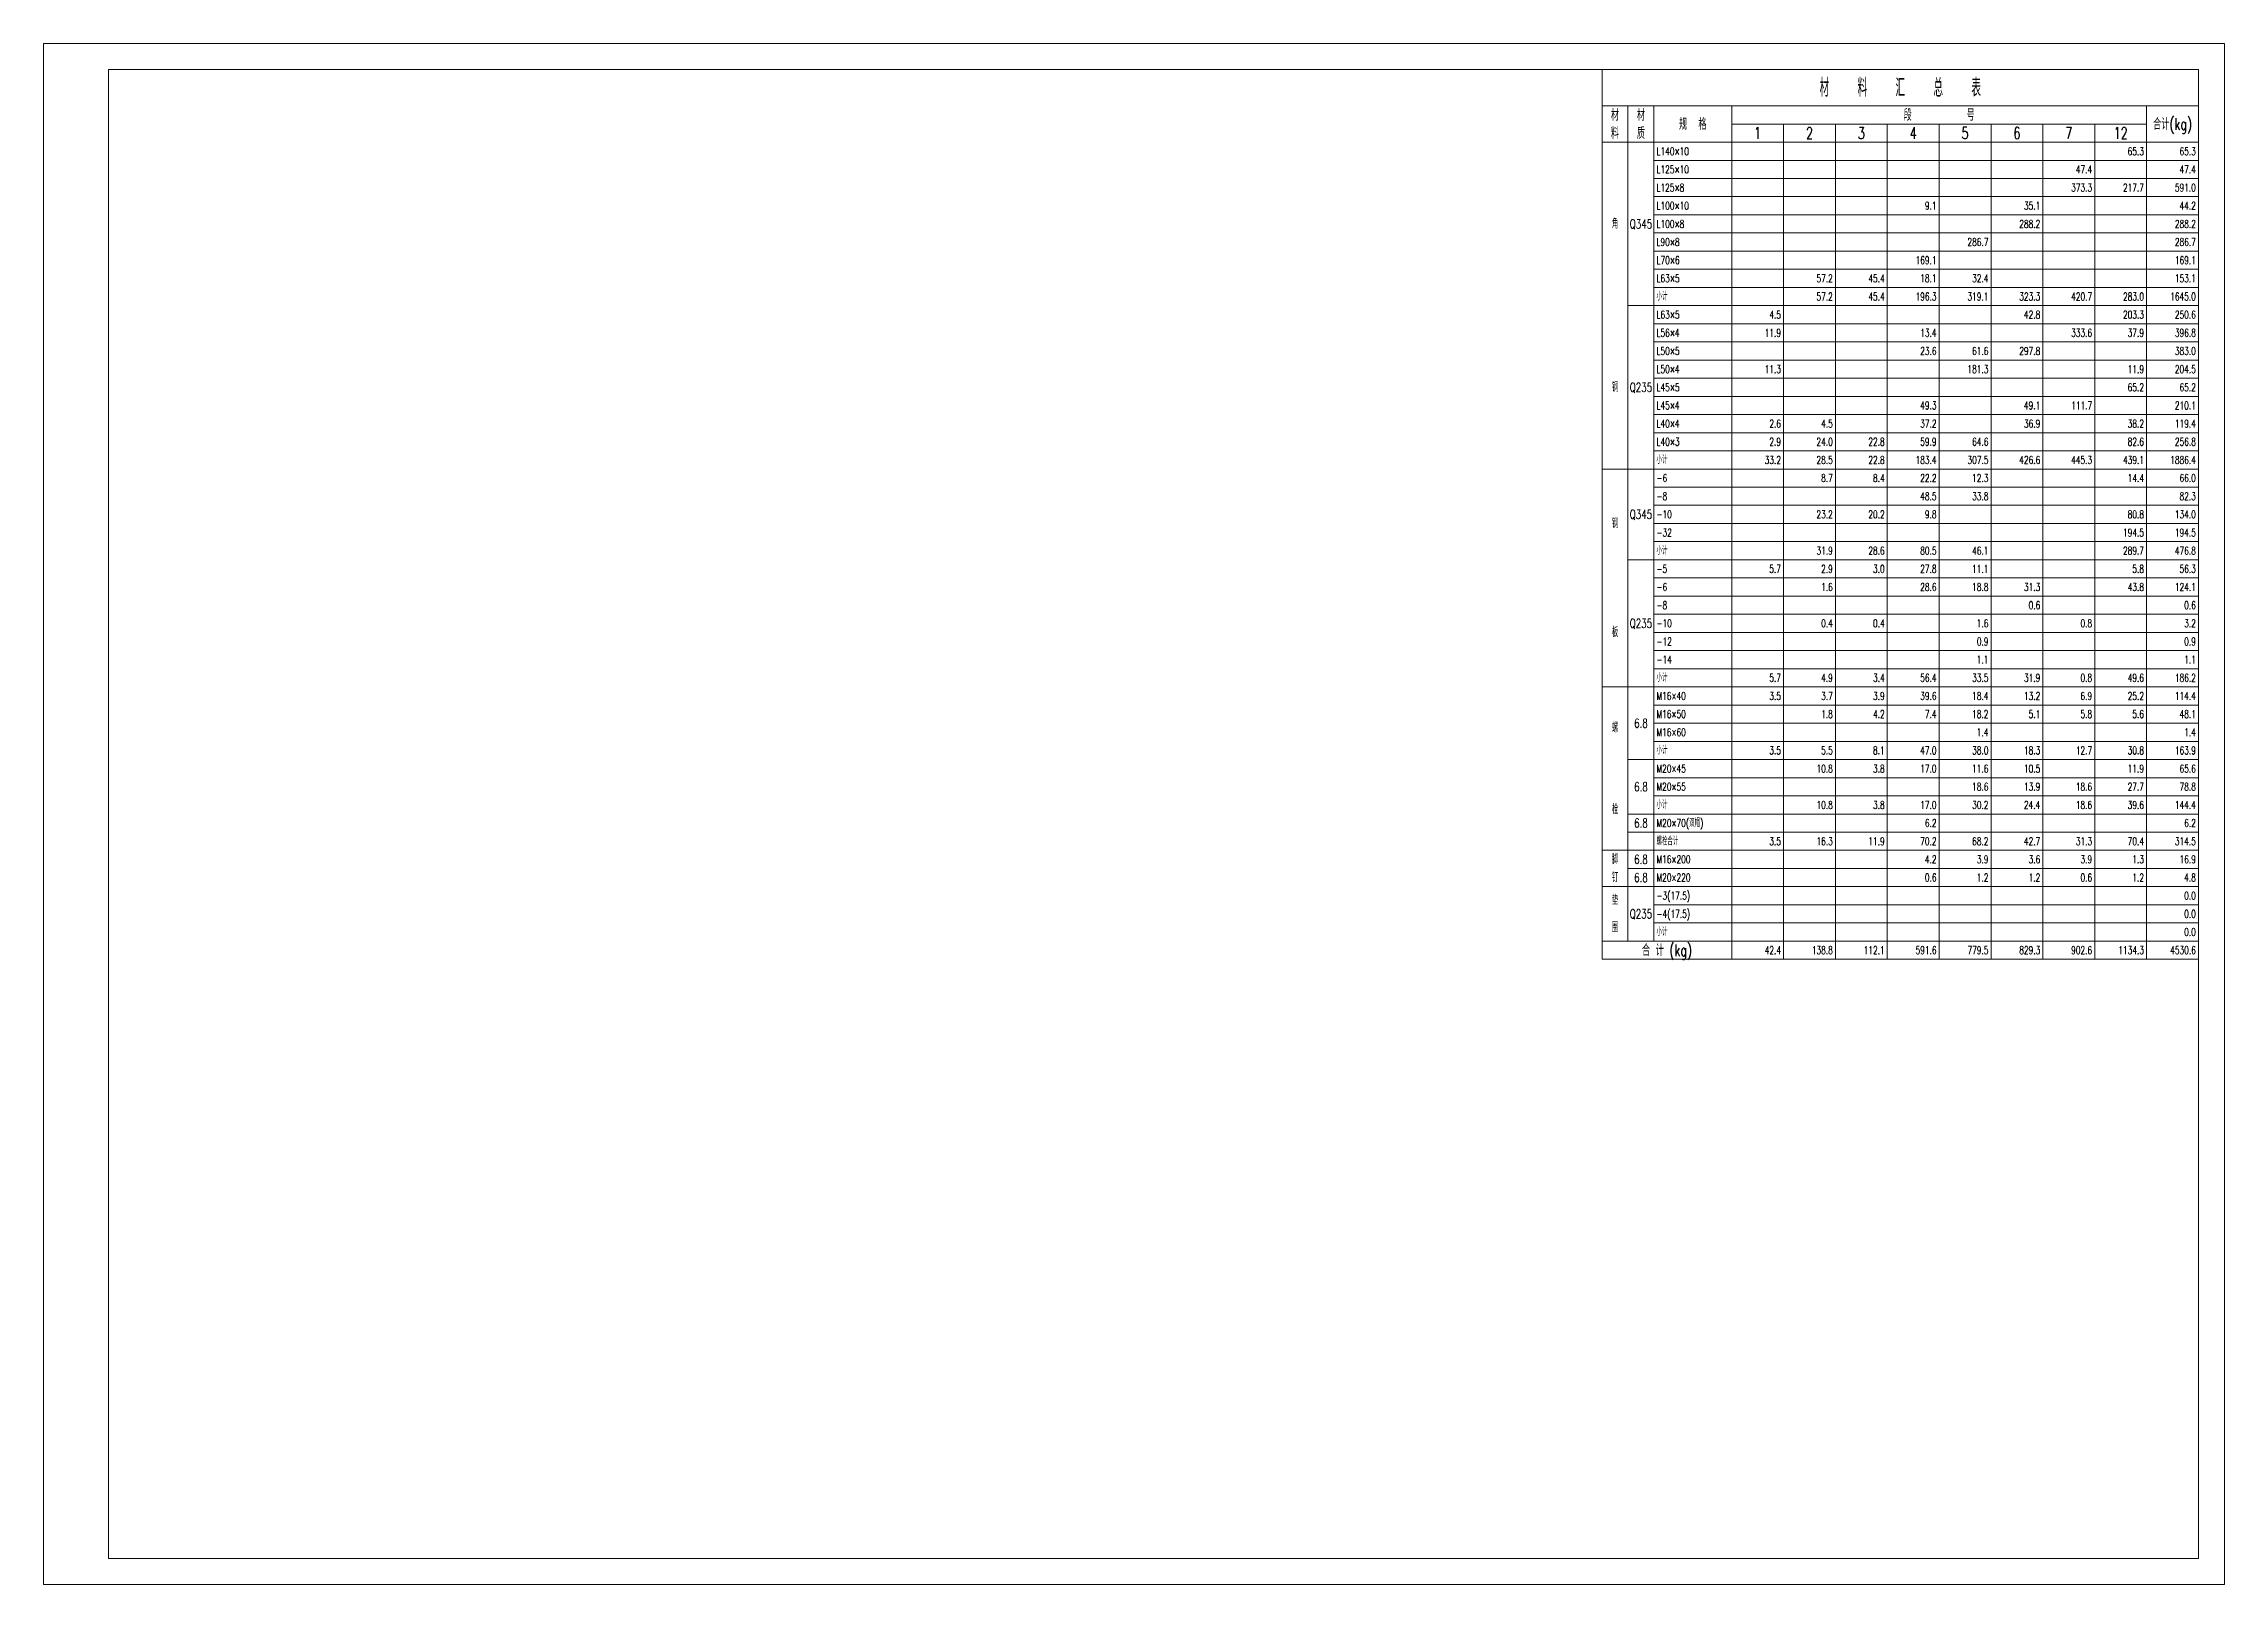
# Model space of a CAD drawing. Extents: x 0 to 841, y 0 to 5426.
# Drawn here: x 0 to 841, y 4832 to 5426 of the extents above; entities that cross this region are included whole.
import ezdxf
from ezdxf.enums import TextEntityAlignment as Align

# ---------------------------------------------------------------- set-up
doc = ezdxf.new("R2010")
doc.units = 0
doc.header["$MEASUREMENT"] = 0
doc.layers.get('0').update_dxf_attribs({"linetype": 'CONTINUOUS', "lineweight": 25})
doc.styles.get("Standard").update_dxf_attribs({"font": 'simplex.shx', "width": 0.7, "height": 3, "bigfont": 'gbhzfs.shx'})

msp = doc.modelspace()

# ---------------------------------------------------------------- texts
at = {"color": 3, "linetype": 'Continuous', "lineweight": 13, "width": 0.7}
for s, height, p in [('材   料   汇   总   表', 7, (716, 5409)), ('材', 4.5, (606, 5398.5)), ('材', 4.5, (616, 5398.5)), ('段         号', 4.5, (731, 5398.5)), ('料', 4.5, (606, 5391.5)), ('质', 4.5, (616, 5391.5)), ('规  格', 4.5, (636, 5395)), ('1', 4.5, (661, 5391.5)), ('2', 4.5, (681, 5391.5)), ('3', 4.5, (701, 5391.5)), ('4', 4.5, (721, 5391.5)), ('5', 4.5, (741, 5391.5)), ('6', 4.5, (761, 5391.5)), ('7', 4.5, (781, 5391.5)), ('12', 4.5, (801, 5391.5)), ('合计(kg)', 4.5, (821, 5395)), ('角', 3.5, (606, 5356.5)), ('Q345', 3.5, (616, 5356.5)), ('钢', 3.5, (606, 5293.5)), ('Q235', 3.5, (616, 5293.5)), ('钢', 3.5, (606, 5241)), ('Q345', 3.5, (616, 5244.5)), ('板', 3.5, (606, 5199)), ('Q235', 3.5, (616, 5202.5)), ('螺', 3.5, (606, 5162.25)), ('6.8', 3.5, (616, 5164)), ('6.8', 3.5, (616, 5139.5)), ('栓', 3.5, (606, 5130.75)), ('6.8', 3.5, (616, 5125.5)), ('脚', 3.5, (606, 5111.5)), ('钉', 3.5, (606, 5104.5)), ('6.8', 3.5, (616, 5111.5)), ('6.8', 3.5, (616, 5104.5)), ('垫', 3.5, (606, 5095.75)), ('Q235', 3.5, (616, 5090.5)), ('圈', 3.5, (606, 5085.25)), ('合 计 (kg)', 4.5, (626, 5076.5))]:
    msp.add_text(s, height=height, dxfattribs=at).set_placement(p, align=Align.MIDDLE_CENTER)
for s, p in [('L140×10', (622, 5384.5)), ('L125×10', (622, 5377.5)), ('L125×8', (622, 5370.5)), ('L100×10', (622, 5363.5)), ('L100×8', (622, 5356.5)), ('L90×8', (622, 5349.5)), ('L70×6', (622, 5342.5)), ('L63×5', (622, 5335.5)), ('小计', (622, 5328.5)), ('L63×5', (622, 5321.5)), ('L56×4', (622, 5314.5)), ('L50×5', (622, 5307.5)), ('L50×4', (622, 5300.5)), ('L45×5', (622, 5293.5)), ('L45×4', (622, 5286.5)), ('L40×4', (622, 5279.5)), ('L40×3', (622, 5272.5)), ('小计', (622, 5265.5)), ('-6', (622, 5258.5)), ('-8', (622, 5251.5)), ('-10', (622, 5244.5)), ('小计', (622, 5230.5)), ('-32', (622, 5237.5)), ('-5', (622, 5223.5)), ('-6', (622, 5216.5)), ('-8', (622, 5209.5)), ('-10', (622, 5202.5)), ('-12', (622, 5195.5)), ('-14', (622, 5188.5)), ('小计', (622, 5181.5)), ('M16×40', (622, 5174.5)), ('M16×50', (622, 5167.5)), ('M16×60', (622, 5160.5)), ('小计', (622, 5153.5)), ('M20×45', (622, 5146.5)), ('M20×55', (622, 5139.5)), ('小计', (622, 5132.5)), ('M20×70(双帽)', (622, 5125.5)), ('螺栓合计', (622, 5118.5)), ('M16×200', (622, 5111.5)), ('M20×220', (622, 5104.5)), ('-3(17.5)', (622, 5097.5)), ('-4(17.5)', (622, 5090.5)), ('小计', (622, 5083.5))]:
    msp.add_text(s, height=3, dxfattribs=at).set_placement(p, align=Align.MIDDLE_LEFT)
for s, p in [('65.3', (810, 5384.5)), ('65.3', (830, 5384.5)), ('47.4', (790, 5377.5)), ('47.4', (830, 5377.5)), ('373.3', (790, 5370.5)), ('217.7', (810, 5370.5)), ('591.0', (830, 5370.5)), ('9.1', (730, 5363.5)), ('288.2', (770, 5356.5)), ('35.1', (770, 5363.5)), ('288.2', (830, 5356.5)), ('44.2', (830, 5363.5)), ('286.7', (750, 5349.5)), ('286.7', (830, 5349.5)), ('169.1', (730, 5342.5)), ('169.1', (830, 5342.5)), ('57.2', (690, 5335.5)), ('45.4', (710, 5335.5)), ('18.1', (730, 5335.5)), ('32.4', (750, 5335.5)), ('153.1', (830, 5335.5)), ('57.2', (690, 5328.5)), ('45.4', (710, 5328.5)), ('196.3', (730, 5328.5)), ('319.1', (750, 5328.5)), ('323.3', (770, 5328.5)), ('420.7', (790, 5328.5)), ('283.0', (810, 5328.5)), ('1645.0', (830, 5328.5)), ('11.9', (670, 5314.5)), ('4.5', (670, 5321.5)), ('13.4', (730, 5314.5)), ('42.8', (770, 5321.5)), ('333.6', (790, 5314.5)), ('203.3', (810, 5321.5)), ('37.9', (810, 5314.5)), ('250.6', (830, 5321.5)), ('396.8', (830, 5314.5)), ('23.6', (730, 5307.5)), ('61.6', (750, 5307.5)), ('297.8', (770, 5307.5)), ('383.0', (830, 5307.5)), ('11.3', (670, 5300.5)), ('181.3', (750, 5300.5)), ('11.9', (810, 5300.5)), ('204.5', (830, 5300.5)), ('65.2', (810, 5293.5)), ('65.2', (830, 5293.5)), ('49.3', (730, 5286.5)), ('49.1', (770, 5286.5)), ('111.7', (790, 5286.5)), ('210.1', (830, 5286.5)), ('2.6', (670, 5279.5)), ('2.9', (670, 5272.5)), ('24.0', (690, 5272.5)), ('4.5', (690, 5279.5)), ('22.8', (710, 5272.5)), ('37.2', (730, 5279.5)), ('59.9', (730, 5272.5)), ('64.6', (750, 5272.5)), ('36.9', (770, 5279.5)), ('38.2', (810, 5279.5)), ('82.6', (810, 5272.5)), ('256.8', (830, 5272.5)), ('119.4', (830, 5279.5)), ('33.2', (670, 5265.5)), ('28.5', (690, 5265.5)), ('22.8', (710, 5265.5)), ('183.4', (730, 5265.5)), ('307.5', (750, 5265.5)), ('426.6', (770, 5265.5)), ('445.3', (790, 5265.5)), ('439.1', (810, 5265.5)), ('1886.4', (830, 5265.5)), ('8.7', (690, 5258.5)), ('8.4', (710, 5258.5)), ('22.2', (730, 5258.5)), ('12.3', (750, 5258.5)), ('14.4', (810, 5258.5)), ('66.0', (830, 5258.5)), ('48.5', (730, 5251.5)), ('33.8', (750, 5251.5)), ('82.3', (830, 5251.5)), ('23.2', (690, 5244.5)), ('20.2', (710, 5244.5)), ('9.8', (730, 5244.5)), ('80.8', (810, 5244.5)), ('134.0', (830, 5244.5)), ('31.9', (690, 5230.5)), ('28.6', (710, 5230.5)), ('80.5', (730, 5230.5)), ('46.1', (750, 5230.5)), ('289.7', (810, 5230.5)), ('194.5', (810, 5237.5)), ('476.8', (830, 5230.5)), ('194.5', (830, 5237.5)), ('5.7', (670, 5223.5)), ('2.9', (690, 5223.5)), ('3.0', (710, 5223.5)), ('27.8', (730, 5223.5)), ('11.1', (750, 5223.5)), ('5.8', (810, 5223.5)), ('56.3', (830, 5223.5)), ('1.6', (690, 5216.5)), ('28.6', (730, 5216.5)), ('18.8', (750, 5216.5)), ('31.3', (770, 5216.5)), ('43.8', (810, 5216.5)), ('124.1', (830, 5216.5)), ('0.6', (770, 5209.5)), ('0.6', (830, 5209.5)), ('0.4', (690, 5202.5)), ('0.4', (710, 5202.5)), ('1.6', (750, 5202.5)), ('0.8', (790, 5202.5)), ('3.2', (830, 5202.5)), ('0.9', (750, 5195.5)), ('1.1', (750, 5188.5)), ('0.9', (830, 5195.5)), ('1.1', (830, 5188.5)), ('5.7', (670, 5181.5)), ('4.9', (690, 5181.5)), ('3.4', (710, 5181.5)), ('56.4', (730, 5181.5)), ('33.5', (750, 5181.5)), ('31.9', (770, 5181.5)), ('0.8', (790, 5181.5)), ('49.6', (810, 5181.5)), ('186.2', (830, 5181.5)), ('3.5', (670, 5174.5)), ('3.7', (690, 5174.5)), ('3.9', (710, 5174.5)), ('39.6', (730, 5174.5)), ('18.4', (750, 5174.5)), ('13.2', (770, 5174.5)), ('6.9', (790, 5174.5)), ('25.2', (810, 5174.5)), ('114.4', (830, 5174.5)), ('1.8', (690, 5167.5)), ('4.2', (710, 5167.5)), ('7.4', (730, 5167.5)), ('18.2', (750, 5167.5)), ('5.1', (770, 5167.5)), ('5.8', (790, 5167.5)), ('5.6', (810, 5167.5)), ('48.1', (830, 5167.5)), ('1.4', (750, 5160.5)), ('1.4', (830, 5160.5)), ('3.5', (670, 5153.5)), ('10.8', (690, 5146.5)), ('5.5', (690, 5153.5)), ('8.1', (710, 5153.5)), ('3.8', (710, 5146.5)), ('47.0', (730, 5153.5)), ('17.0', (730, 5146.5)), ('38.0', (750, 5153.5)), ('11.6', (750, 5146.5)), ('18.3', (770, 5153.5)), ('10.5', (770, 5146.5)), ('12.7', (790, 5153.5)), ('30.8', (810, 5153.5)), ('11.9', (810, 5146.5)), ('163.9', (830, 5153.5)), ('65.6', (830, 5146.5)), ('18.6', (750, 5139.5)), ('13.9', (770, 5139.5)), ('18.6', (790, 5139.5)), ('27.7', (810, 5139.5)), ('78.8', (830, 5139.5)), ('10.8', (690, 5132.5)), ('3.8', (710, 5132.5)), ('17.0', (730, 5132.5)), ('30.2', (750, 5132.5)), ('24.4', (770, 5132.5)), ('18.6', (790, 5132.5)), ('39.6', (810, 5132.5)), ('144.4', (830, 5132.5)), ('6.2', (730, 5125.5)), ('6.2', (830, 5125.5)), ('3.5', (670, 5118.5)), ('16.3', (690, 5118.5)), ('11.9', (710, 5118.5)), ('70.2', (730, 5118.5)), ('68.2', (750, 5118.5)), ('42.7', (770, 5118.5)), ('31.3', (790, 5118.5)), ('70.4', (810, 5118.5)), ('314.5', (830, 5118.5)), ('4.2', (730, 5111.5)), ('0.6', (730, 5104.5)), ('3.9', (750, 5111.5)), ('1.2', (750, 5104.5)), ('3.6', (770, 5111.5)), ('1.2', (770, 5104.5)), ('3.9', (790, 5111.5)), ('0.6', (790, 5104.5)), ('1.3', (810, 5111.5)), ('1.2', (810, 5104.5)), ('16.9', (830, 5111.5)), ('4.8', (830, 5104.5)), ('0.0', (830, 5097.5)), ('0.0', (830, 5090.5)), ('0.0', (830, 5083.5)), ('42.4', (670, 5076.5)), ('138.8', (690, 5076.5)), ('112.1', (710, 5076.5)), ('591.6', (730, 5076.5)), ('779.5', (750, 5076.5)), ('829.3', (770, 5076.5)), ('902.6', (790, 5076.5)), ('1134.3', (810, 5076.5)), ('4530.6', (830, 5076.5))]:
    msp.add_text(s, height=3, dxfattribs=at).set_placement(p, align=Align.MIDDLE_RIGHT)

# ---------------------------------------------------------------- linework, layer by layer
at = {"color": 7, "linetype": 'Continuous', "lineweight": 18}
for p, q in [((0, 5426), (841, 5426)), ((0, 4832), (0, 5426)), ((841, 4832), (841, 5426)), ((25, 5416), (831, 5416)), ((25, 4842), (25, 5416)), ((831, 4842), (831, 5416)), ((25, 4842), (831, 4842)), ((0, 4832), (841, 4832))]:
    msp.add_line(p, q, dxfattribs=at)
at = {"color": 3, "linetype": 'Continuous', "lineweight": 13}
for p, q in [((601, 5416), (831, 5416)), ((601, 5416), (601, 5388)), ((831, 5416), (831, 5388)), ((601, 5402), (831, 5402)), ((611, 5402), (611, 5388)), ((621, 5402), (621, 5388)), ((651, 5402), (651, 5388)), ((811, 5402), (811, 5388)), ((651, 5395), (811, 5395)), ((671, 5395), (671, 5388)), ((691, 5395), (691, 5388)), ((711, 5395), (711, 5388)), ((731, 5395), (731, 5388)), ((751, 5395), (751, 5388)), ((771, 5395), (771, 5388)), ((791, 5395), (791, 5388)), ((601, 5388), (831, 5388)), ((601, 5388), (601, 5262)), ((611, 5388), (611, 5325)), ((621, 5388), (621, 5381)), ((651, 5388), (651, 5381)), ((671, 5388), (671, 5381)), ((691, 5388), (691, 5381)), ((711, 5388), (711, 5381)), ((731, 5388), (731, 5381)), ((751, 5388), (751, 5381)), ((771, 5388), (771, 5381)), ((791, 5388), (791, 5381)), ((811, 5388), (811, 5381)), ((831, 5388), (831, 5325)), ((831, 5388), (831, 5262)), ((621, 5381), (831, 5381)), ((621, 5381), (621, 5374)), ((621, 5374), (831, 5374)), ((621, 5374), (621, 5367)), ((651, 5381), (651, 5374)), ((651, 5374), (651, 5367)), ((671, 5381), (671, 5374)), ((671, 5374), (671, 5367)), ((691, 5381), (691, 5374)), ((691, 5374), (691, 5367)), ((711, 5381), (711, 5374)), ((711, 5374), (711, 5367)), ((731, 5381), (731, 5374)), ((731, 5374), (731, 5367)), ((751, 5381), (751, 5374)), ((751, 5374), (751, 5367)), ((771, 5381), (771, 5374)), ((771, 5374), (771, 5367)), ((791, 5381), (791, 5374)), ((791, 5374), (791, 5367)), ((811, 5381), (811, 5374)), ((811, 5374), (811, 5367)), ((621, 5367), (831, 5367)), ((621, 5367), (621, 5360)), ((651, 5367), (651, 5360)), ((671, 5367), (671, 5360)), ((691, 5367), (691, 5360)), ((711, 5367), (711, 5360)), ((731, 5367), (731, 5360)), ((751, 5367), (751, 5360)), ((771, 5367), (771, 5360)), ((791, 5367), (791, 5360)), ((811, 5367), (811, 5360)), ((621, 5360), (831, 5360)), ((621, 5360), (621, 5353)), ((651, 5360), (651, 5353)), ((671, 5360), (671, 5353)), ((691, 5360), (691, 5353)), ((711, 5360), (711, 5353)), ((731, 5360), (731, 5353)), ((751, 5360), (751, 5353)), ((771, 5360), (771, 5353)), ((791, 5360), (791, 5353)), ((811, 5360), (811, 5353)), ((621, 5353), (831, 5353)), ((621, 5353), (621, 5346)), ((651, 5353), (651, 5346)), ((671, 5353), (671, 5346)), ((691, 5353), (691, 5346)), ((711, 5353), (711, 5346)), ((731, 5353), (731, 5346)), ((751, 5353), (751, 5346)), ((771, 5353), (771, 5346)), ((791, 5353), (791, 5346)), ((811, 5353), (811, 5346)), ((621, 5346), (831, 5346)), ((621, 5346), (621, 5339)), ((651, 5346), (651, 5339)), ((671, 5346), (671, 5339)), ((691, 5346), (691, 5339)), ((711, 5346), (711, 5339)), ((731, 5346), (731, 5339)), ((751, 5346), (751, 5339)), ((771, 5346), (771, 5339)), ((791, 5346), (791, 5339)), ((811, 5346), (811, 5339)), ((621, 5339), (831, 5339)), ((621, 5339), (621, 5332)), ((621, 5332), (831, 5332)), ((621, 5332), (621, 5325)), ((651, 5339), (651, 5332)), ((651, 5332), (651, 5325)), ((671, 5339), (671, 5332)), ((671, 5332), (671, 5325)), ((691, 5339), (691, 5332)), ((691, 5332), (691, 5325)), ((711, 5339), (711, 5332)), ((711, 5332), (711, 5325)), ((731, 5339), (731, 5332)), ((731, 5332), (731, 5325)), ((751, 5339), (751, 5332)), ((751, 5332), (751, 5325)), ((771, 5339), (771, 5332)), ((771, 5332), (771, 5325)), ((791, 5339), (791, 5332)), ((791, 5332), (791, 5325)), ((811, 5339), (811, 5332)), ((811, 5332), (811, 5325)), ((611, 5325), (621, 5325)), ((611, 5325), (611, 5262)), ((621, 5325), (831, 5325)), ((621, 5325), (621, 5318)), ((651, 5325), (651, 5318)), ((671, 5325), (671, 5318)), ((691, 5325), (691, 5318)), ((711, 5325), (711, 5318)), ((731, 5325), (731, 5318)), ((751, 5325), (751, 5318)), ((771, 5325), (771, 5318)), ((791, 5325), (791, 5318)), ((811, 5325), (811, 5318)), ((831, 5325), (831, 5262)), ((621, 5318), (831, 5318)), ((621, 5318), (621, 5311)), ((651, 5318), (651, 5311)), ((671, 5318), (671, 5311)), ((691, 5318), (691, 5311)), ((711, 5318), (711, 5311)), ((731, 5318), (731, 5311)), ((751, 5318), (751, 5311)), ((771, 5318), (771, 5311)), ((791, 5318), (791, 5311)), ((811, 5318), (811, 5311)), ((621, 5311), (831, 5311)), ((621, 5311), (621, 5304)), ((651, 5311), (651, 5304)), ((671, 5311), (671, 5304)), ((691, 5311), (691, 5304)), ((711, 5311), (711, 5304)), ((731, 5311), (731, 5304)), ((751, 5311), (751, 5304)), ((771, 5311), (771, 5304)), ((791, 5311), (791, 5304)), ((811, 5311), (811, 5304)), ((621, 5304), (831, 5304)), ((621, 5304), (621, 5297)), ((651, 5304), (651, 5297)), ((671, 5304), (671, 5297)), ((691, 5304), (691, 5297)), ((711, 5304), (711, 5297)), ((731, 5304), (731, 5297)), ((751, 5304), (751, 5297)), ((771, 5304), (771, 5297)), ((791, 5304), (791, 5297)), ((811, 5304), (811, 5297)), ((621, 5297), (831, 5297)), ((621, 5297), (621, 5290)), ((621, 5290), (831, 5290)), ((621, 5290), (621, 5283)), ((651, 5297), (651, 5290)), ((651, 5290), (651, 5283)), ((671, 5297), (671, 5290)), ((671, 5290), (671, 5283)), ((691, 5297), (691, 5290)), ((691, 5290), (691, 5283)), ((711, 5297), (711, 5290)), ((711, 5290), (711, 5283)), ((731, 5297), (731, 5290)), ((731, 5290), (731, 5283)), ((751, 5297), (751, 5290)), ((751, 5290), (751, 5283)), ((771, 5297), (771, 5290)), ((771, 5290), (771, 5283)), ((791, 5297), (791, 5290)), ((791, 5290), (791, 5283)), ((811, 5297), (811, 5290)), ((811, 5290), (811, 5283)), ((621, 5283), (831, 5283)), ((621, 5283), (621, 5276)), ((651, 5283), (651, 5276)), ((671, 5283), (671, 5276)), ((691, 5283), (691, 5276)), ((711, 5283), (711, 5276)), ((731, 5283), (731, 5276)), ((751, 5283), (751, 5276)), ((771, 5283), (771, 5276)), ((791, 5283), (791, 5276)), ((811, 5283), (811, 5276)), ((621, 5276), (831, 5276)), ((621, 5276), (621, 5269)), ((651, 5276), (651, 5269)), ((671, 5276), (671, 5269)), ((691, 5276), (691, 5269)), ((711, 5276), (711, 5269)), ((731, 5276), (731, 5269)), ((751, 5276), (751, 5269)), ((771, 5276), (771, 5269)), ((791, 5276), (791, 5269)), ((811, 5276), (811, 5269)), ((621, 5269), (831, 5269)), ((621, 5269), (621, 5262)), ((651, 5269), (651, 5262)), ((671, 5269), (671, 5262)), ((691, 5269), (691, 5262)), ((711, 5269), (711, 5262)), ((731, 5269), (731, 5262)), ((751, 5269), (751, 5262)), ((771, 5269), (771, 5262)), ((791, 5269), (791, 5262)), ((811, 5269), (811, 5262)), ((601, 5262), (611, 5262)), ((601, 5262), (601, 5178)), ((611, 5262), (621, 5262)), ((611, 5262), (611, 5227)), ((621, 5262), (831, 5262)), ((621, 5262), (621, 5255)), ((651, 5262), (651, 5255)), ((671, 5262), (671, 5255)), ((691, 5262), (691, 5255)), ((711, 5262), (711, 5255)), ((731, 5262), (731, 5255)), ((751, 5262), (751, 5255)), ((771, 5262), (771, 5255)), ((791, 5262), (791, 5255)), ((811, 5262), (811, 5255)), ((831, 5262), (831, 5227)), ((831, 5262), (831, 5178)), ((621, 5255), (831, 5255)), ((621, 5255), (621, 5248)), ((621, 5248), (831, 5248)), ((621, 5248), (621, 5241)), ((651, 5255), (651, 5248)), ((651, 5248), (651, 5241)), ((671, 5255), (671, 5248)), ((671, 5248), (671, 5241)), ((691, 5255), (691, 5248)), ((691, 5248), (691, 5241)), ((711, 5255), (711, 5248)), ((711, 5248), (711, 5241)), ((731, 5255), (731, 5248)), ((731, 5248), (731, 5241)), ((751, 5255), (751, 5248)), ((751, 5248), (751, 5241)), ((771, 5255), (771, 5248)), ((771, 5248), (771, 5241)), ((791, 5255), (791, 5248)), ((791, 5248), (791, 5241)), ((811, 5255), (811, 5248)), ((811, 5248), (811, 5241)), ((621, 5241), (831, 5241)), ((621, 5241), (621, 5234)), ((651, 5241), (651, 5234)), ((671, 5241), (671, 5234)), ((691, 5241), (691, 5234)), ((711, 5241), (711, 5234)), ((731, 5241), (731, 5234)), ((751, 5241), (751, 5234)), ((771, 5241), (771, 5234)), ((791, 5241), (791, 5234)), ((811, 5241), (811, 5234)), ((621, 5234), (831, 5234)), ((621, 5234), (621, 5227)), ((651, 5234), (651, 5227)), ((671, 5234), (671, 5227)), ((691, 5234), (691, 5227)), ((711, 5234), (711, 5227)), ((731, 5234), (731, 5227)), ((751, 5234), (751, 5227)), ((771, 5234), (771, 5227)), ((791, 5234), (791, 5227)), ((811, 5234), (811, 5227)), ((611, 5227), (621, 5227)), ((611, 5227), (611, 5178)), ((621, 5227), (831, 5227)), ((621, 5227), (621, 5220)), ((651, 5227), (651, 5220)), ((671, 5227), (671, 5220)), ((691, 5227), (691, 5220)), ((711, 5227), (711, 5220)), ((731, 5227), (731, 5220)), ((751, 5227), (751, 5220)), ((771, 5227), (771, 5220)), ((791, 5227), (791, 5220)), ((811, 5227), (811, 5220)), ((831, 5227), (831, 5178)), ((621, 5220), (831, 5220)), ((621, 5220), (621, 5213)), ((651, 5220), (651, 5213)), ((671, 5220), (671, 5213)), ((691, 5220), (691, 5213)), ((711, 5220), (711, 5213)), ((731, 5220), (731, 5213)), ((751, 5220), (751, 5213)), ((771, 5220), (771, 5213)), ((791, 5220), (791, 5213)), ((811, 5220), (811, 5213)), ((621, 5213), (831, 5213)), ((621, 5213), (621, 5206)), ((621, 5206), (831, 5206)), ((621, 5206), (621, 5199)), ((651, 5213), (651, 5206)), ((651, 5206), (651, 5199)), ((671, 5213), (671, 5206)), ((671, 5206), (671, 5199)), ((691, 5213), (691, 5206)), ((691, 5206), (691, 5199)), ((711, 5213), (711, 5206)), ((711, 5206), (711, 5199)), ((731, 5213), (731, 5206)), ((731, 5206), (731, 5199)), ((751, 5213), (751, 5206)), ((751, 5206), (751, 5199)), ((771, 5213), (771, 5206)), ((771, 5206), (771, 5199)), ((791, 5213), (791, 5206)), ((791, 5206), (791, 5199)), ((811, 5213), (811, 5206)), ((811, 5206), (811, 5199)), ((621, 5199), (831, 5199)), ((621, 5199), (621, 5192)), ((651, 5199), (651, 5192)), ((671, 5199), (671, 5192)), ((691, 5199), (691, 5192)), ((711, 5199), (711, 5192)), ((731, 5199), (731, 5192)), ((751, 5199), (751, 5192)), ((771, 5199), (771, 5192)), ((791, 5199), (791, 5192)), ((811, 5199), (811, 5192)), ((621, 5192), (831, 5192)), ((621, 5192), (621, 5185)), ((651, 5192), (651, 5185)), ((671, 5192), (671, 5185)), ((691, 5192), (691, 5185)), ((711, 5192), (711, 5185)), ((731, 5192), (731, 5185)), ((751, 5192), (751, 5185)), ((771, 5192), (771, 5185)), ((791, 5192), (791, 5185)), ((811, 5192), (811, 5185)), ((621, 5185), (831, 5185)), ((621, 5185), (621, 5178)), ((651, 5185), (651, 5178)), ((671, 5185), (671, 5178)), ((691, 5185), (691, 5178)), ((711, 5185), (711, 5178)), ((731, 5185), (731, 5178)), ((751, 5185), (751, 5178)), ((771, 5185), (771, 5178)), ((791, 5185), (791, 5178)), ((811, 5185), (811, 5178)), ((601, 5178), (611, 5178)), ((601, 5178), (601, 5115)), ((611, 5178), (621, 5178)), ((611, 5178), (611, 5150)), ((621, 5178), (831, 5178)), ((621, 5178), (621, 5171)), ((651, 5178), (651, 5171)), ((671, 5178), (671, 5171)), ((691, 5178), (691, 5171)), ((711, 5178), (711, 5171)), ((731, 5178), (731, 5171)), ((751, 5178), (751, 5171)), ((771, 5178), (771, 5171)), ((791, 5178), (791, 5171)), ((811, 5178), (811, 5171)), ((831, 5178), (831, 5150)), ((831, 5178), (831, 5115)), ((621, 5171), (831, 5171)), ((621, 5171), (621, 5164)), ((621, 5164), (831, 5164)), ((621, 5164), (621, 5157)), ((651, 5171), (651, 5164)), ((651, 5164), (651, 5157)), ((671, 5171), (671, 5164)), ((671, 5164), (671, 5157)), ((691, 5171), (691, 5164)), ((691, 5164), (691, 5157)), ((711, 5171), (711, 5164)), ((711, 5164), (711, 5157)), ((731, 5171), (731, 5164)), ((731, 5164), (731, 5157)), ((751, 5171), (751, 5164)), ((751, 5164), (751, 5157)), ((771, 5171), (771, 5164)), ((771, 5164), (771, 5157)), ((791, 5171), (791, 5164)), ((791, 5164), (791, 5157)), ((811, 5171), (811, 5164)), ((811, 5164), (811, 5157)), ((621, 5157), (831, 5157)), ((621, 5157), (621, 5150)), ((651, 5157), (651, 5150)), ((671, 5157), (671, 5150)), ((691, 5157), (691, 5150)), ((711, 5157), (711, 5150)), ((731, 5157), (731, 5150)), ((751, 5157), (751, 5150)), ((771, 5157), (771, 5150)), ((791, 5157), (791, 5150)), ((811, 5157), (811, 5150)), ((611, 5150), (621, 5150)), ((611, 5150), (611, 5129)), ((621, 5150), (831, 5150)), ((621, 5150), (621, 5143)), ((651, 5150), (651, 5143)), ((671, 5150), (671, 5143)), ((691, 5150), (691, 5143)), ((711, 5150), (711, 5143)), ((731, 5150), (731, 5143)), ((751, 5150), (751, 5143)), ((771, 5150), (771, 5143)), ((791, 5150), (791, 5143)), ((811, 5150), (811, 5143)), ((831, 5150), (831, 5129)), ((621, 5143), (831, 5143)), ((621, 5143), (621, 5136)), ((651, 5143), (651, 5136)), ((671, 5143), (671, 5136)), ((691, 5143), (691, 5136)), ((711, 5143), (711, 5136)), ((731, 5143), (731, 5136)), ((751, 5143), (751, 5136)), ((771, 5143), (771, 5136)), ((791, 5143), (791, 5136)), ((811, 5143), (811, 5136)), ((621, 5136), (831, 5136)), ((621, 5136), (621, 5129)), ((651, 5136), (651, 5129)), ((671, 5136), (671, 5129)), ((691, 5136), (691, 5129)), ((711, 5136), (711, 5129)), ((731, 5136), (731, 5129)), ((751, 5136), (751, 5129)), ((771, 5136), (771, 5129)), ((791, 5136), (791, 5129)), ((811, 5136), (811, 5129)), ((611, 5129), (621, 5129)), ((611, 5129), (611, 5122)), ((611, 5122), (621, 5122)), ((611, 5122), (611, 5115)), ((621, 5129), (831, 5129)), ((621, 5129), (621, 5122)), ((621, 5122), (831, 5122)), ((621, 5122), (621, 5115)), ((651, 5129), (651, 5122)), ((651, 5122), (651, 5115)), ((671, 5129), (671, 5122)), ((671, 5122), (671, 5115)), ((691, 5129), (691, 5122)), ((691, 5122), (691, 5115)), ((711, 5129), (711, 5122)), ((711, 5122), (711, 5115)), ((731, 5129), (731, 5122)), ((731, 5122), (731, 5115)), ((751, 5129), (751, 5122)), ((751, 5122), (751, 5115)), ((771, 5129), (771, 5122)), ((771, 5122), (771, 5115)), ((791, 5129), (791, 5122)), ((791, 5122), (791, 5115)), ((811, 5129), (811, 5122)), ((811, 5122), (811, 5115)), ((831, 5129), (831, 5122)), ((831, 5122), (831, 5115)), ((601, 5115), (611, 5115)), ((601, 5115), (601, 5101)), ((611, 5115), (621, 5115)), ((611, 5115), (611, 5108)), ((621, 5115), (831, 5115)), ((621, 5115), (621, 5108)), ((651, 5115), (651, 5108)), ((671, 5115), (671, 5108)), ((691, 5115), (691, 5108)), ((711, 5115), (711, 5108)), ((731, 5115), (731, 5108)), ((751, 5115), (751, 5108)), ((771, 5115), (771, 5108)), ((791, 5115), (791, 5108)), ((811, 5115), (811, 5108)), ((831, 5115), (831, 5108)), ((831, 5115), (831, 5101)), ((611, 5108), (621, 5108)), ((611, 5108), (611, 5101)), ((621, 5108), (831, 5108)), ((621, 5108), (621, 5101)), ((651, 5108), (651, 5101)), ((671, 5108), (671, 5101)), ((691, 5108), (691, 5101)), ((711, 5108), (711, 5101)), ((731, 5108), (731, 5101)), ((751, 5108), (751, 5101)), ((771, 5108), (771, 5101)), ((791, 5108), (791, 5101)), ((811, 5108), (811, 5101)), ((831, 5108), (831, 5101)), ((601, 5101), (611, 5101)), ((601, 5101), (601, 5080)), ((611, 5101), (621, 5101)), ((611, 5101), (611, 5080)), ((621, 5101), (831, 5101)), ((621, 5101), (621, 5094)), ((651, 5101), (651, 5094)), ((671, 5101), (671, 5094)), ((691, 5101), (691, 5094)), ((711, 5101), (711, 5094)), ((731, 5101), (731, 5094)), ((751, 5101), (751, 5094)), ((771, 5101), (771, 5094)), ((791, 5101), (791, 5094)), ((811, 5101), (811, 5094)), ((831, 5101), (831, 5080)), ((831, 5101), (831, 5080)), ((621, 5094), (831, 5094)), ((621, 5094), (621, 5087)), ((651, 5094), (651, 5087)), ((671, 5094), (671, 5087)), ((691, 5094), (691, 5087)), ((711, 5094), (711, 5087)), ((731, 5094), (731, 5087)), ((751, 5094), (751, 5087)), ((771, 5094), (771, 5087)), ((791, 5094), (791, 5087)), ((811, 5094), (811, 5087)), ((601, 5080), (611, 5080)), ((601, 5080), (601, 5073)), ((611, 5080), (621, 5080)), ((621, 5087), (831, 5087)), ((621, 5087), (621, 5080)), ((621, 5080), (831, 5080)), ((651, 5087), (651, 5080)), ((651, 5080), (651, 5073)), ((671, 5087), (671, 5080)), ((671, 5080), (671, 5073)), ((691, 5087), (691, 5080)), ((691, 5080), (691, 5073)), ((711, 5087), (711, 5080)), ((711, 5080), (711, 5073)), ((731, 5087), (731, 5080)), ((731, 5080), (731, 5073)), ((751, 5087), (751, 5080)), ((751, 5080), (751, 5073)), ((771, 5087), (771, 5080)), ((771, 5080), (771, 5073)), ((791, 5087), (791, 5080)), ((791, 5080), (791, 5073)), ((811, 5087), (811, 5080)), ((811, 5080), (811, 5073)), ((831, 5080), (831, 5073)), ((601, 5073), (831, 5073))]:
    msp.add_line(p, q, dxfattribs=at)

msp.set_redraw_order([(e.dxf.handle, doc.entitydb.next_handle()) for e in msp.query("TEXT MTEXT ATTDEF DIMENSION ARC_DIMENSION")])  # texts and dimensions are drawn at this point

doc.saveas('drawing.dxf')
